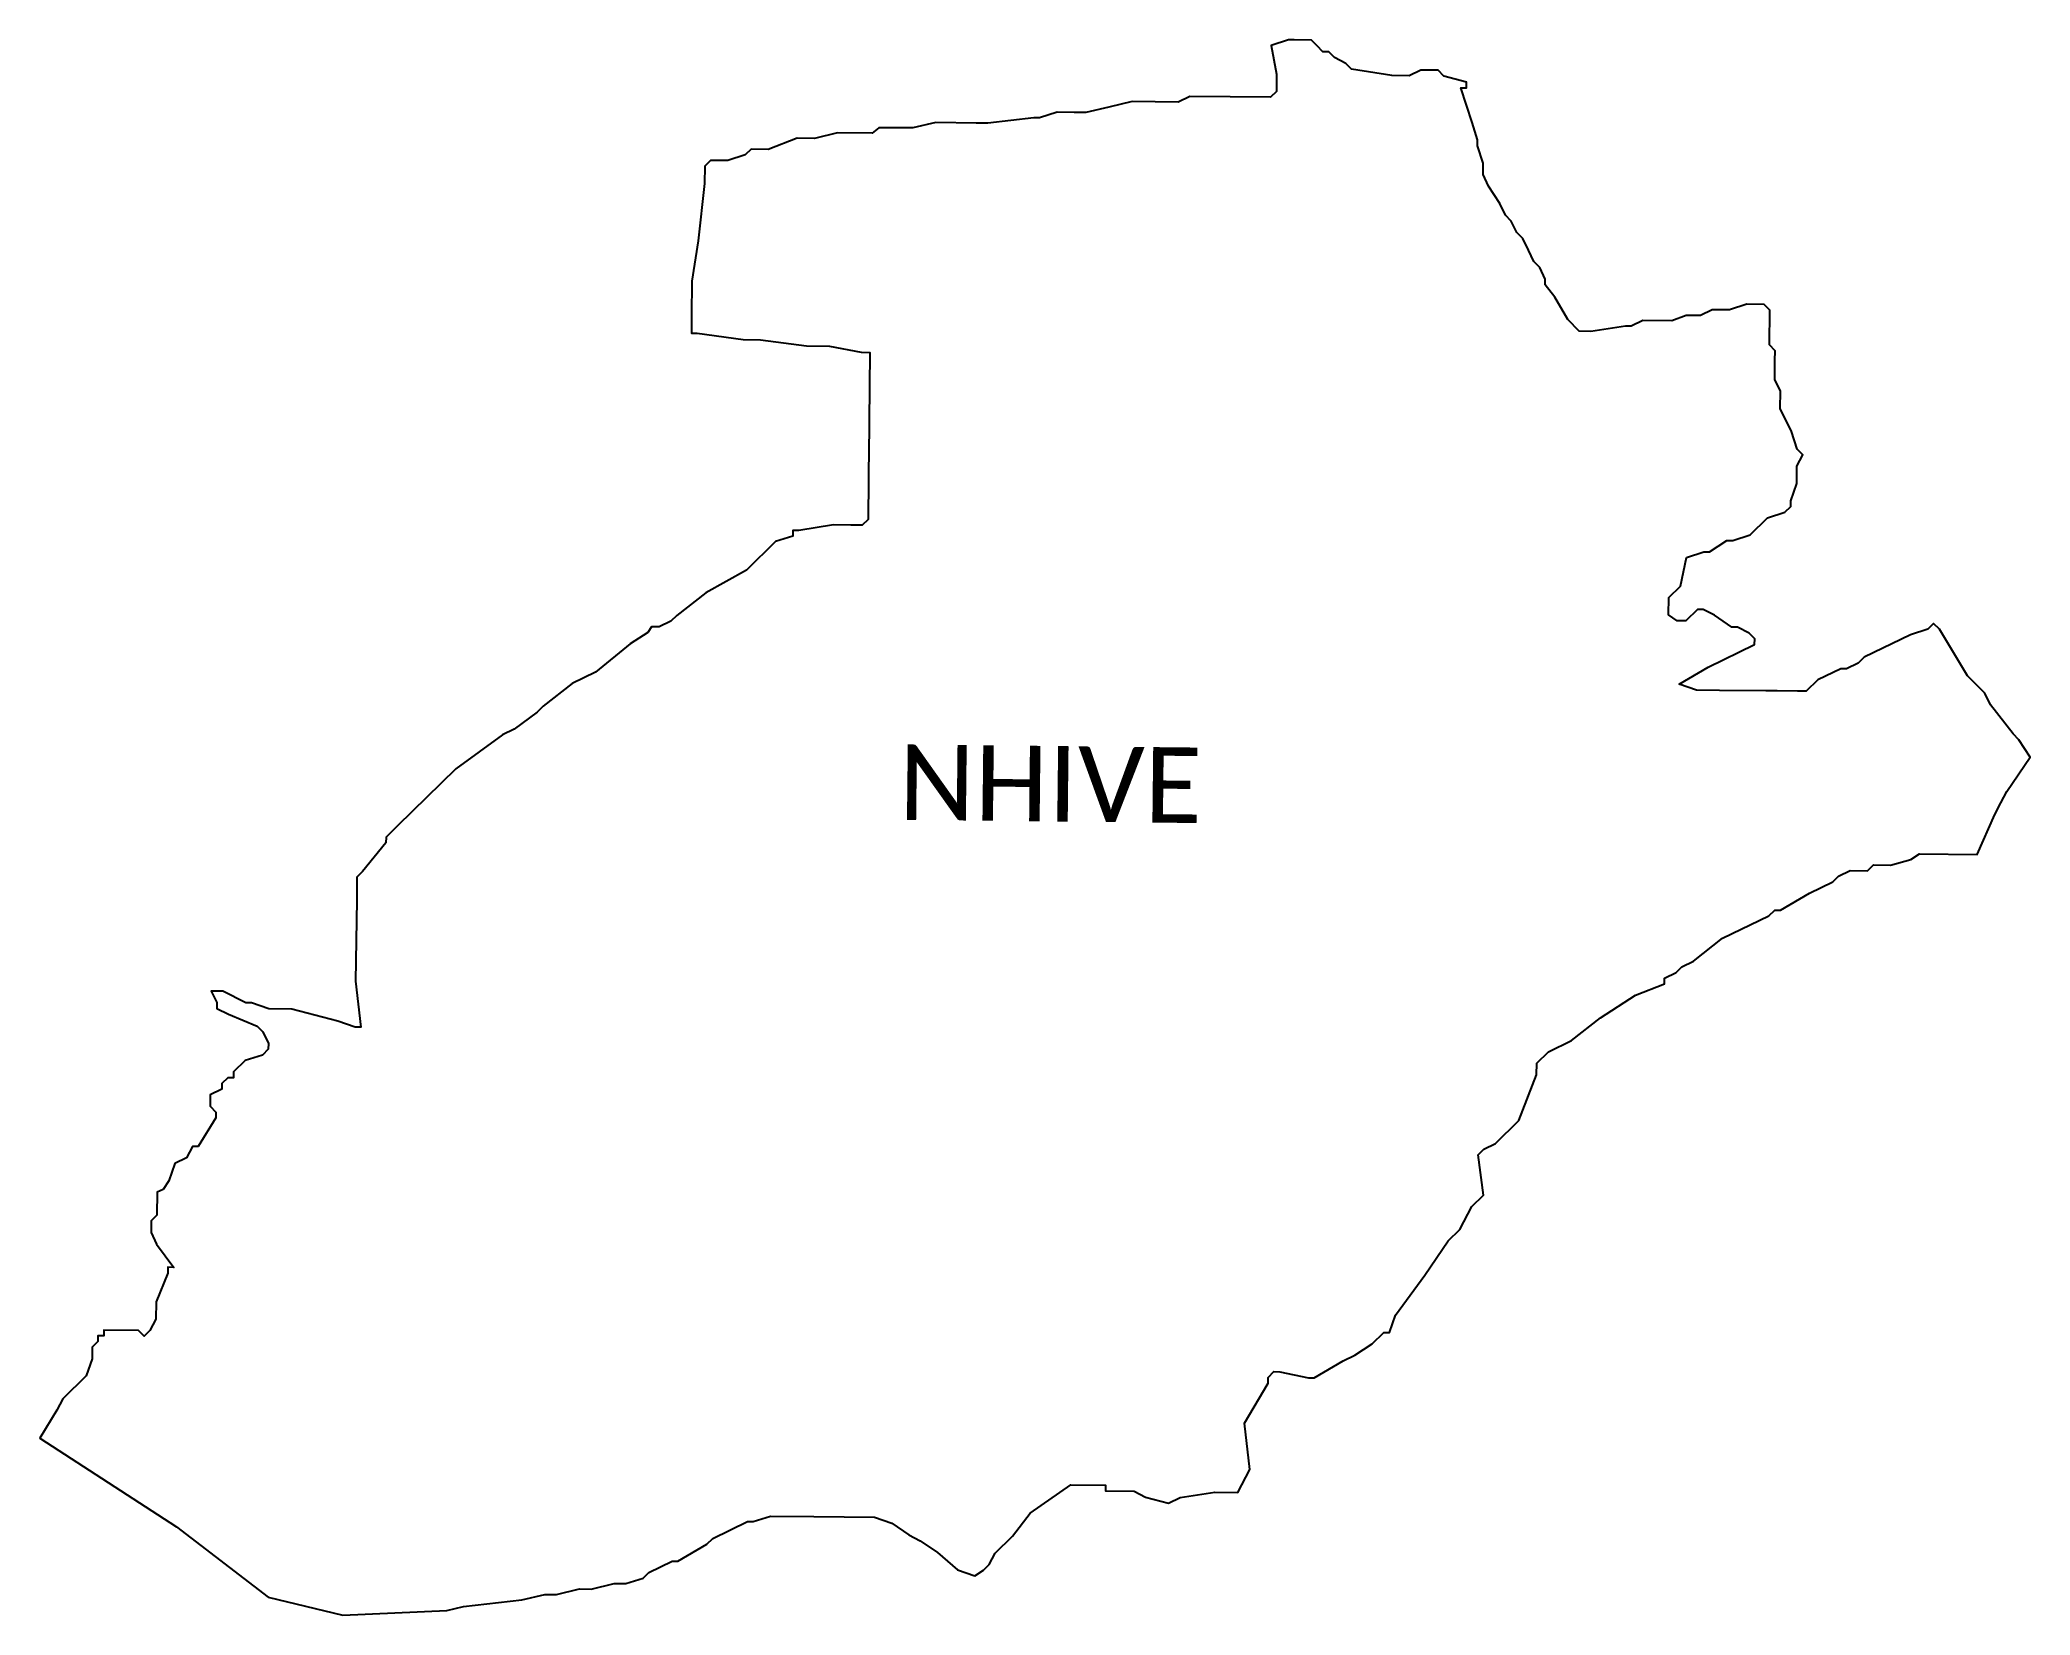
# Model space of a CAD drawing. Header units: metres. Extents: x 334861 to 340591, y 1777043 to 1780600.
# Drawn here: x 336342 to 340591, y 1777238 to 1780600 of the extents above; entities that cross this region are included whole.
import ezdxf

# ---------------------------------------------------------------- set-up
doc = ezdxf.new("R2010")
doc.units = ezdxf.units.M
doc.layers.add('VILLAGE BOUNDRY', color=10, linetype='Continuous')
doc.layers.add('VILLAGE NAME', color=250, linetype='Continuous')

msp = doc.modelspace()

# ---------------------------------------------------------------- texts
at = {"layer": 'VILLAGE NAME', "insert": (338176.7, 1779096.6), "char_height": 161.109, "attachment_point": 1, "rotation": 359.3742}
msp.add_mtext_dynamic_manual_height_columns('{\\fCalibri|b0|i0|c0|p34;NHIVE}', width=1589.786, gutter_width=805.5, heights=[0], dxfattribs=at)

# ---------------------------------------------------------------- linework, layer by layer
at = {"layer": 'VILLAGE BOUNDRY'}
msp.add_lwpolyline([(339903.6, 1779261.3), (340002.6, 1779309.5), (340002.8, 1779321.8), (339990.6, 1779334.2), (339966.1, 1779346.8), (339953.8, 1779347), (339917.1, 1779372), (339892.7, 1779384.7), (339880.3, 1779384.7), (339855.5, 1779360.3), (339837, 1779360.5), (339818.7, 1779373), (339819.1, 1779410), (339844, 1779434.3), (339856.9, 1779495.7), (339894, 1779507.6), (339906.3, 1779507.5), (339943.5, 1779531.7), (339955.8, 1779531.6), (339992.8, 1779543.5), (340030.2, 1779580), (340067.3, 1779591.9), (340079.7, 1779604.1), (340079.8, 1779616.4), (340092.5, 1779653.2), (340092.9, 1779690.1), (340105.5, 1779714.6), (340093.3, 1779727), (340081.4, 1779764.1), (340057.3, 1779813.5), (340057.8, 1779850.5), (340045.7, 1779875.2), (340045.7, 1779916), (340046.4, 1779936.8), (340034.2, 1779949.2), (340035, 1780023.1), (340022.9, 1780035.5), (339985.9, 1780035.9), (339948.9, 1780024), (339912, 1780024.4), (339887.2, 1780012.3), (339856.4, 1780012.3), (339825.5, 1780000.7), (339764, 1780001.4), (339739.3, 1779989.4), (339726.9, 1779989.5), (339653, 1779978), (339628.3, 1779978.3), (339604, 1780003.1), (339575.9, 1780051), (339555.6, 1780077.5), (339555.7, 1780089.9), (339543.7, 1780114.6), (339531.5, 1780127), (339519.5, 1780151.8), (339507.4, 1780176.5), (339495.2, 1780189), (339483.2, 1780213.7), (339471.1, 1780226.2), (339459, 1780250.9), (339434.8, 1780288.1), (339422.8, 1780312.8), (339423, 1780337.5), (339411.1, 1780374.5), (339411.3, 1780386.8), (339399.4, 1780423.9), (339375.6, 1780498), (339387.8, 1780497.9), (339387.8, 1780510.2), (339338.9, 1780523), (339326.7, 1780535.5), (339289.8, 1780535.9), (339265.1, 1780523.8), (339228.1, 1780524.2), (339142.1, 1780537.5), (339129.9, 1780549.9), (339105.5, 1780562.5), (339093.3, 1780574.9), (339081, 1780575.1), (339068.8, 1780587.5), (339056.6, 1780600), (339019.7, 1780600.4), (339007.4, 1780600.5), (338970.4, 1780588.6), (338982, 1780526.9), (338981.6, 1780490), (338969.1, 1780477.8), (338796.9, 1780479.7), (338772.1, 1780467.7), (338722.8, 1780468.2), (338673.6, 1780468.7), (338624.2, 1780457), (338574.9, 1780445.2), (338550.3, 1780445.2), (338513.4, 1780445.9), (338476.3, 1780434), (338464, 1780434.1), (338365.4, 1780422.9), (338340.8, 1780422.9), (338254.7, 1780424.1), (338205.3, 1780412.3), (338133.2, 1780412.3), (338119, 1780400.9), (338045.1, 1780401.7), (337995.8, 1780390), (337958.9, 1780390.4), (337897.1, 1780366.4), (337860.2, 1780366.8), (337847.7, 1780354.7), (337810.6, 1780342.8), (337773.7, 1780343.2), (337761.3, 1780331), (337760.9, 1780294.1), (337747.2, 1780171.1), (337734, 1780085.1), (337733.2, 1780011.3), (337732.8, 1779974.4), (337745.1, 1779974.2), (337843.4, 1779960.8), (337880.3, 1779960.4), (337978.6, 1779947.1), (338027.9, 1779946.5), (338095.4, 1779933.4), (338113.9, 1779933.2), (338111.5, 1779711.7), (338111.2, 1779687.1), (338110.8, 1779650.2), (338110.1, 1779588.7), (338110, 1779576.4), (338097.5, 1779564.2), (338072.9, 1779564.4), (338036, 1779564.8), (337962, 1779553.3), (337949.7, 1779553.3), (337949.6, 1779541.2), (337912.6, 1779529.3), (337850.3, 1779468.4), (337763.6, 1779420.1), (337701.6, 1779371.6), (337689.1, 1779359.4), (337664.4, 1779347.4), (337647.6, 1779347.4), (337639.6, 1779335.3), (337602.4, 1779311.1), (337527.9, 1779250.4), (337503.2, 1779238.3), (337478.4, 1779226.3), (337416.3, 1779177.8), (337403.9, 1779165.6), (337354.3, 1779129.2), (337329.5, 1779117.1), (337230.3, 1779044.4), (337105.8, 1778922.6), (337081, 1778898.3), (337080.8, 1778886), (337030.9, 1778825), (337018.5, 1778812.8), (337018.5, 1778763.6), (337016.1, 1778591.3), (337027.3, 1778492.7), (337015, 1778492.7), (336978.2, 1778505.5), (336929.1, 1778518.4), (336880, 1778531.2), (336830.8, 1778531.8), (336794, 1778544.5), (336781.7, 1778544.6), (336732.7, 1778569.8), (336708.1, 1778569.8), (336720.2, 1778545.3), (336720, 1778533), (336744.5, 1778520.4), (336805.8, 1778495.1), (336809.3, 1778491.5), (336817.9, 1778482.7), (336830, 1778457.9), (336829.8, 1778445.6), (336817.4, 1778433.4), (336780.3, 1778421.5), (336755.5, 1778397.2), (336755.3, 1778384.9), (336743, 1778385), (336730.6, 1778372.8), (336730.4, 1778360.5), (336705.7, 1778348.5), (336705.4, 1778323.9), (336717.6, 1778311.4), (336717.5, 1778299.1), (336679.9, 1778238), (336667.6, 1778238.1), (336655, 1778213.7), (336630.2, 1778201.6), (336617.5, 1778164.8), (336605, 1778146.5), (336592.6, 1778140.5), (336592.1, 1778091.3), (336579.6, 1778079.1), (336579.4, 1778054.5), (336591.4, 1778029.7), (336627.8, 1777980.1), (336615.5, 1777980.2), (336615.4, 1777967.9), (336590.1, 1777906.6), (336589.7, 1777869.7), (336577.1, 1777845.3), (336564.7, 1777833.1), (336552.5, 1777845.5), (336478.7, 1777846.3), (336478.5, 1777834), (336466.2, 1777834.1), (336466.1, 1777821.8), (336453.6, 1777809.7), (336453.5, 1777797.4), (336453.4, 1777785.1), (336440.6, 1777748.3), (336390.9, 1777699.6), (336378.3, 1777675.1), (336342, 1777615.8), (336634.1, 1777426.1), (336829.4, 1777276.3), (336989, 1777237.6), (337210.7, 1777247.5), (337246.5, 1777256.1), (337370.9, 1777270.4), (337420.3, 1777282.1), (337444.9, 1777281.9), (337494.2, 1777293.6), (337518.9, 1777293.4), (337568.2, 1777304.9), (337592.8, 1777304.9), (337629.9, 1777316.8), (337642.3, 1777328.9), (337691.8, 1777353), (337704.1, 1777352.9), (337766.1, 1777389.1), (337778.5, 1777401.3), (337852.8, 1777437.4), (337865.1, 1777437.4), (337902.1, 1777449.2), (337994.4, 1777448.2), (338123.7, 1777446.8), (338160.5, 1777434.1), (338197.1, 1777409.1), (338221.6, 1777396.5), (338258.2, 1777371.5), (338300.9, 1777334.1), (338337.7, 1777321.3), (338356.3, 1777333.5), (338368.7, 1777345.6), (338381.3, 1777370.1), (338418.6, 1777406.6), (338456.1, 1777455.4), (338542.9, 1777516), (338616.7, 1777515.2), (338616.6, 1777502.9), (338678.2, 1777502.3), (338702.6, 1777489.7), (338751.7, 1777476.8), (338776.5, 1777488.9), (338850.4, 1777500.4), (338899.7, 1777499.8), (338924.8, 1777548.8), (338913.6, 1777647.4), (338963.8, 1777733), (338963.9, 1777745.3), (338976.4, 1777757.5), (338988.7, 1777757.4), (339050.1, 1777744.4), (339062.4, 1777744.2), (339124.3, 1777780.5), (339149.1, 1777792.5), (339186.2, 1777816.8), (339211.1, 1777841.1), (339223.4, 1777840.9), (339236.2, 1777877.7), (339298.6, 1777963.2), (339348.7, 1778036.5), (339373.6, 1778060.9), (339398.7, 1778109.8), (339423.6, 1778134.2), (339412.2, 1778220.5), (339424.7, 1778232.6), (339449.4, 1778244.7), (339499.2, 1778293.4), (339537.2, 1778391.4), (339537.4, 1778416.1), (339562.3, 1778440.4), (339611.8, 1778464.5), (339673.9, 1778513), (339748.3, 1778561.4), (339810.1, 1778585.4), (339810.1, 1778597.7), (339835, 1778609.7), (339847.4, 1778621.9), (339872.1, 1778633.9), (339934.2, 1778682.5), (340033.2, 1778730.6), (340045.7, 1778742.8), (340058, 1778742.8), (340119.9, 1778779), (340169.4, 1778803), (340181.8, 1778815.2), (340206.6, 1778827.2), (340243.5, 1778826.8), (340256, 1778839), (340292.9, 1778838.6), (340336.1, 1778850.4), (340354.7, 1778862.5), (340477.8, 1778861.2), (340515.6, 1778947), (340528.2, 1778971.4), (340540.8, 1778995.9), (340590.8, 1779069.2), (340566.6, 1779106.4), (340554.4, 1779118.8), (340505.9, 1779180.9), (340493.8, 1779205.6), (340457.3, 1779243), (340396.9, 1779342.1), (340384.7, 1779354.6), (340372.2, 1779342.4), (340335.2, 1779330.5), (340236.2, 1779282.3), (340223.7, 1779270.1), (340199, 1779258.1), (340186.7, 1779258.1), (340137.2, 1779234.2), (340112.3, 1779209.8), (340093.8, 1779209.8), (340050.8, 1779210.5), (340026.2, 1779210.8), (339927.7, 1779211.8), (339878.5, 1779212.4), (339841.7, 1779225.1)], close=True, dxfattribs=at)

msp.set_redraw_order([(e.dxf.handle, doc.entitydb.next_handle()) for e in msp.query("TEXT MTEXT ATTDEF DIMENSION ARC_DIMENSION")])  # texts and dimensions are drawn at this point

doc.saveas('drawing.dxf')
